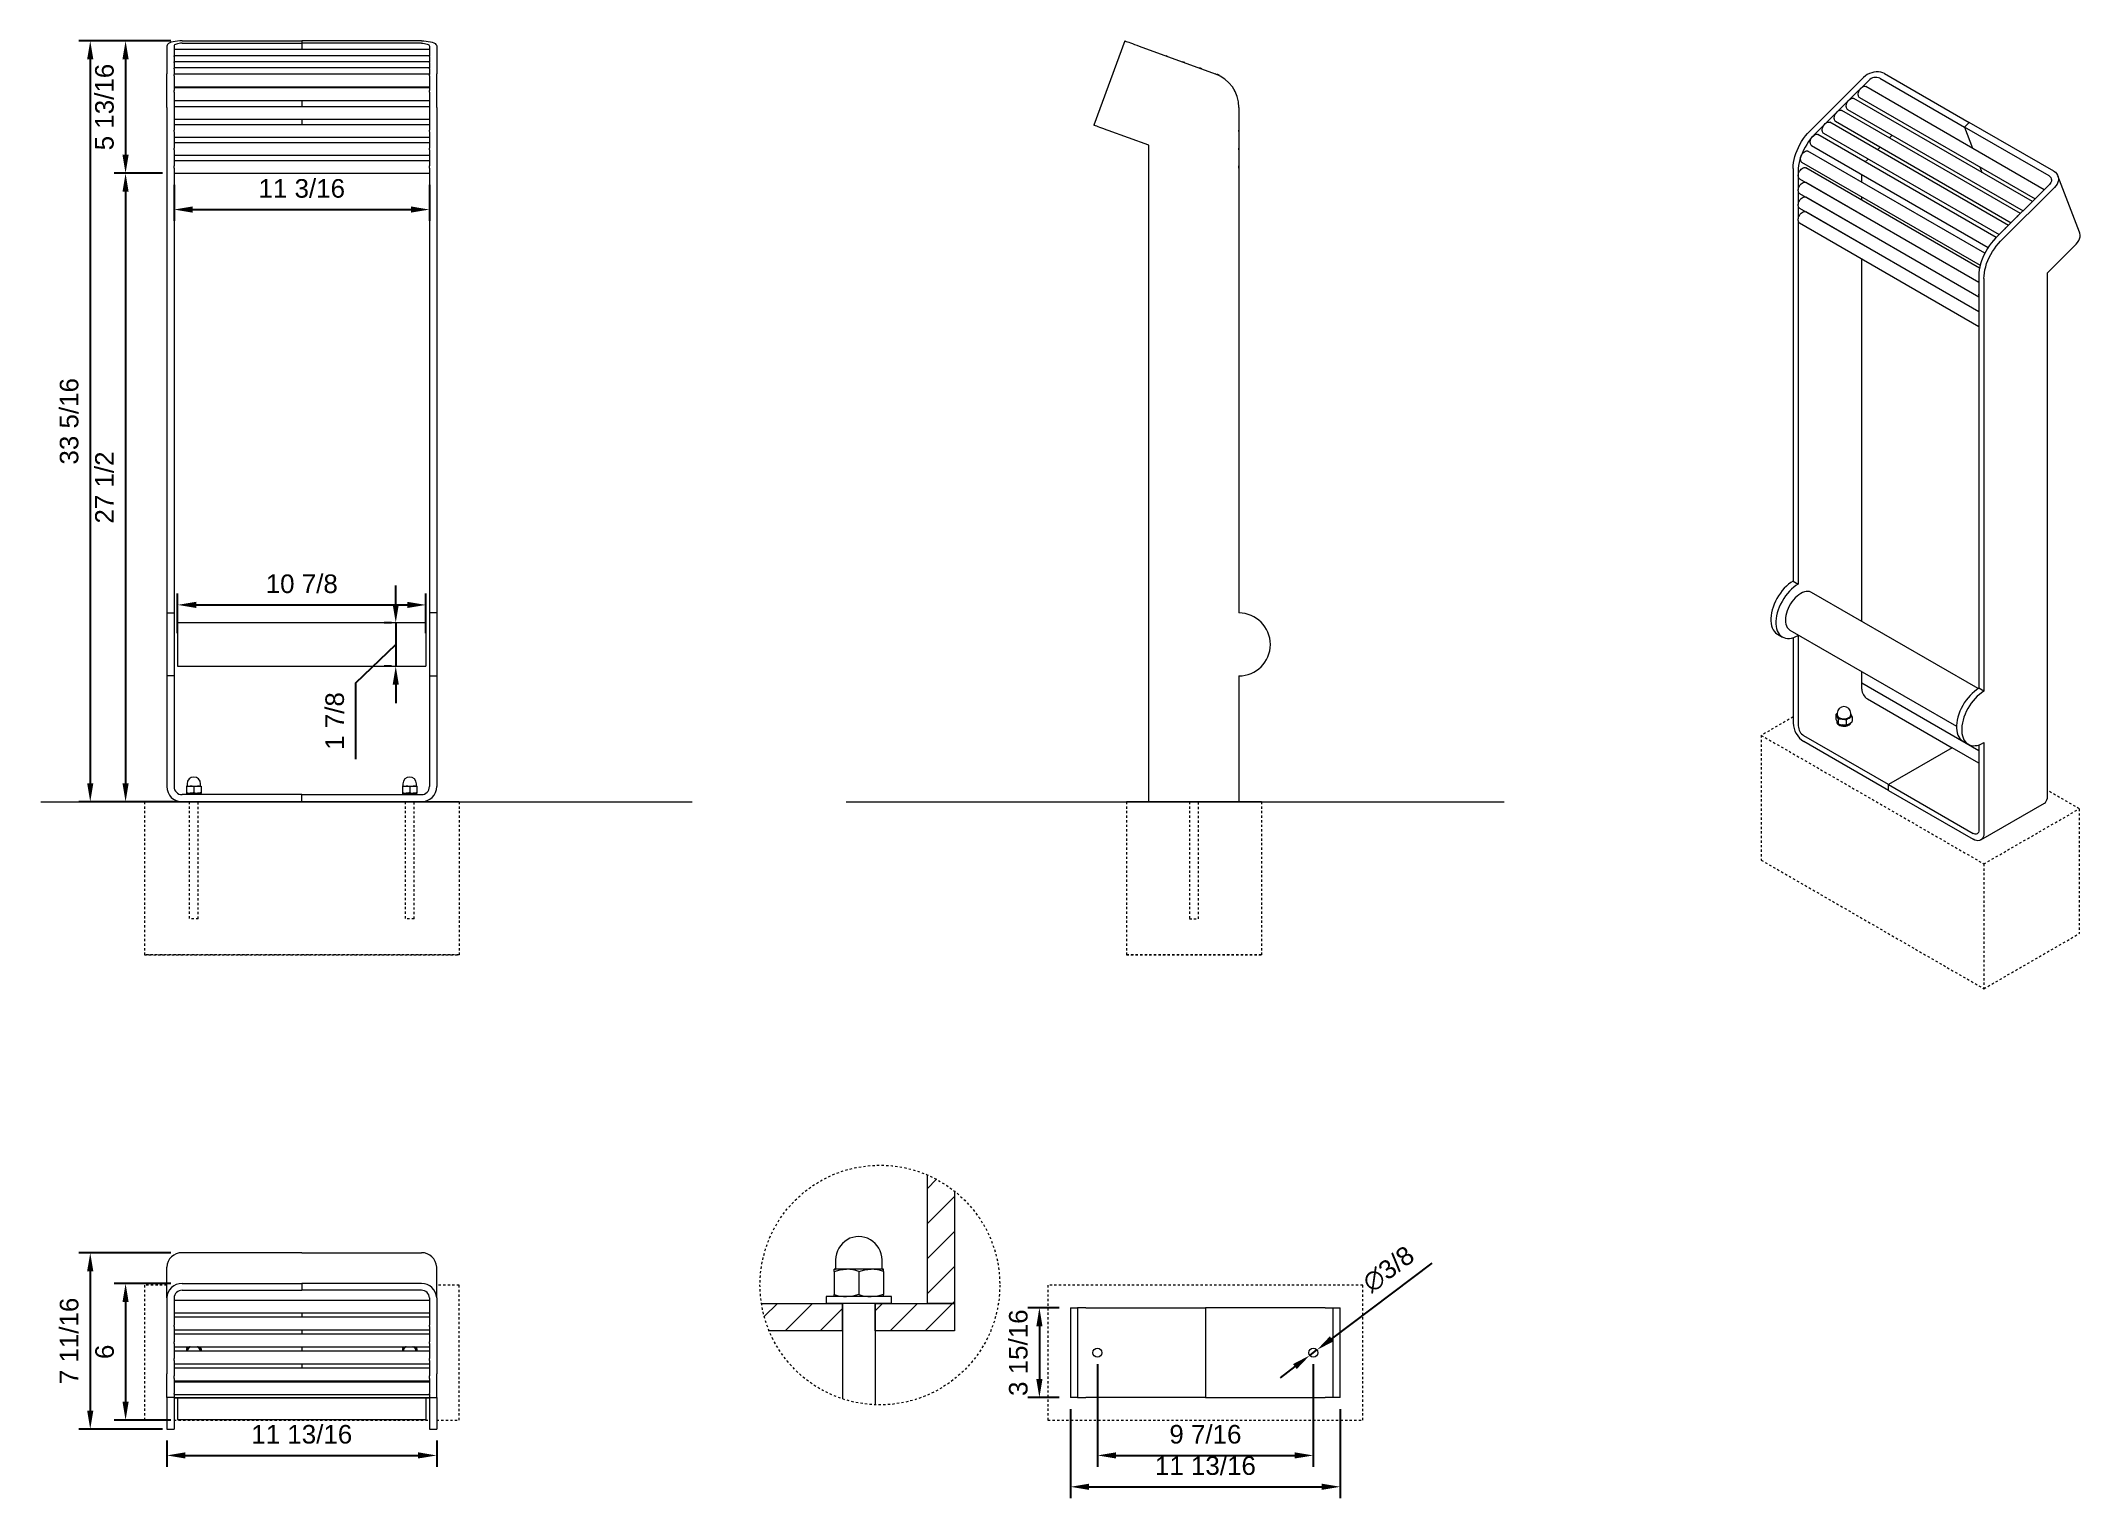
# Model space of a CAD drawing. Header units: inches. Extents: x -0.6 to 88.7, y -1.9 to 61.9.
import ezdxf

# ---------------------------------------------------------------- set-up
doc = ezdxf.new("R2010")
doc.units = ezdxf.units.IN
doc.linetypes.add('HIDDEN', pattern=[1.905, 1.27, -0.635])
for name, color, linetype, lineweight in [('ZANO_R', 7, 'Continuous', 0), ('ZANO_R_przerywana', 250, 'HIDDEN', 0), ('ZANO_W', 1, 'Continuous', 0)]:
    doc.layers.add(name, color=color, linetype=linetype, lineweight=lineweight)
doc.styles.get("Standard").update_dxf_attribs({"font": 'arial.ttf'})
doc.dimstyles.new('amerykanie', dxfattribs={"dimtxt": 50, "dimasz": 50, "dimexe": 0.5, "dimexo": 0.5, "dimgap": 1, "dimtad": 1, "dimdec": 0, "dimzin": 0, "dimlunit": 5, "dimtxsty": 'Standard', "dimcen": 0.09, "dimclrd": 1, "dimclre": 1, "dimclrt": 1, "dimazin": 0, "dimtfac": 1, "dimtdec": 0, "dimtmove": 0, "dimatfit": 3, "dimfxl": 1, "dimtzin": 0, "dimarcsym": 1})

msp = doc.modelspace()

# ---------------------------------------------------------------- blocks, each defined once
blk = doc.blocks.new('*D362')
at = {"layer": 'ZANO_W', "color": 1, "lineweight": -2}
for p, q in [((5.098, 61.906), (2.623, 61.906)), ((3.123, 61.094), (3.123, 56.921)), ((4.743, 56.108), (2.623, 56.108))]:
    blk.add_line(p, q, dxfattribs=at)
at = {"layer": 'ZANO_W', "color": 1}
for points in [[(3.258, 61.094), (2.987, 61.094), (3.123, 61.906)], [(2.987, 56.921), (3.258, 56.921), (3.123, 56.108)]]:
    blk.add_solid(points, dxfattribs=at)
at = {"layer": 'ZANO_W', "color": 1, "insert": (2.202, 59.007), "char_height": 0.8125, "attachment_point": 5, "rotation": 90}
blk.add_mtext('5 13/16', dxfattribs=at)
blk = doc.blocks.new('*D363')
at = {"layer": 'ZANO_W', "color": 1, "lineweight": -2}
for p, q in [((4.743, 56.108), (2.623, 56.108)), ((3.123, 55.296), (3.123, 29.412)), ((5.412, 28.599), (2.623, 28.599))]:
    blk.add_line(p, q, dxfattribs=at)
at = {"layer": 'ZANO_W', "color": 1}
for points in [[(3.258, 55.296), (2.987, 55.296), (3.123, 56.108)], [(2.987, 29.412), (3.258, 29.412), (3.123, 28.599)]]:
    blk.add_solid(points, dxfattribs=at)
at = {"layer": 'ZANO_W', "color": 1, "insert": (2.203, 42.354), "char_height": 0.8125, "attachment_point": 5, "rotation": 90}
blk.add_mtext('27 1/2', dxfattribs=at)
blk = doc.blocks.new('*D364')
at = {"layer": 'ZANO_W', "color": 1, "lineweight": -2}
for p, q in [((5.098, 61.906), (1.077, 61.906)), ((1.577, 61.094), (1.577, 29.412)), ((5.019, 28.599), (1.077, 28.599))]:
    blk.add_line(p, q, dxfattribs=at)
at = {"layer": 'ZANO_W', "color": 1}
for points in [[(1.712, 61.094), (1.441, 61.094), (1.577, 61.906)], [(1.441, 29.412), (1.712, 29.412), (1.577, 28.599)]]:
    blk.add_solid(points, dxfattribs=at)
at = {"layer": 'ZANO_W', "color": 1, "insert": (0.656, 45.253), "char_height": 0.8125, "attachment_point": 5, "rotation": 90}
blk.add_mtext('33 5/16', dxfattribs=at)
blk = doc.blocks.new('*D365')
at = {"layer": 'ZANO_W', "color": 1, "lineweight": -2}
for p, q in [((5.098, 7.518), (2.623, 7.518)), ((3.123, 6.706), (3.123, 2.353)), ((5.098, 1.54), (2.623, 1.54))]:
    blk.add_line(p, q, dxfattribs=at)
at = {"layer": 'ZANO_W', "color": 1}
for points in [[(3.258, 6.706), (2.987, 6.706), (3.123, 7.518)], [(2.987, 2.353), (3.258, 2.353), (3.123, 1.54)]]:
    blk.add_solid(points, dxfattribs=at)
at = {"layer": 'ZANO_W', "color": 1, "insert": (2.208, 4.529), "char_height": 0.812, "attachment_point": 5, "rotation": 90}
blk.add_mtext('6', dxfattribs=at)
blk = doc.blocks.new('*D366')
at = {"layer": 'ZANO_W', "color": 1, "lineweight": -2}
for p, q in [((5.098, 8.865), (1.077, 8.865)), ((1.577, 8.052), (1.577, 1.959)), ((4.743, 1.146), (1.077, 1.146))]:
    blk.add_line(p, q, dxfattribs=at)
at = {"layer": 'ZANO_W', "color": 1}
for points in [[(1.712, 8.052), (1.441, 8.052), (1.577, 8.865)], [(1.441, 1.959), (1.712, 1.959), (1.577, 1.146)]]:
    blk.add_solid(points, dxfattribs=at)
at = {"layer": 'ZANO_W', "color": 1, "insert": (0.657, 5.006), "char_height": 0.8125, "attachment_point": 5, "rotation": 90}
blk.add_mtext('7 11/16', dxfattribs=at)
blk = doc.blocks.new('*D367')
at = {"layer": 'ZANO_W', "color": 1, "lineweight": -2}
for p, q in [((4.928, 0.646), (4.928, -0.504)), ((16.737, 0.646), (16.737, -0.504)), ((5.741, -0.004), (15.924, -0.004))]:
    blk.add_line(p, q, dxfattribs=at)
at = {"layer": 'ZANO_W', "color": 1}
for points in [[(5.741, 0.132), (5.741, -0.139), (4.928, -0.004)], [(15.924, -0.139), (15.924, 0.132), (16.737, -0.004)]]:
    blk.add_solid(points, dxfattribs=at)
at = {"layer": 'ZANO_W', "color": 1, "insert": (10.833, 0.917), "char_height": 0.8125, "attachment_point": 5}
blk.add_mtext('11 13/16', dxfattribs=at)
blk = doc.blocks.new('*D368')
at = {"layer": 'ZANO_W', "color": 1, "lineweight": -2}
for p, q in [((45.653, 3.992), (45.653, -0.504)), ((55.1, 3.992), (55.1, -0.504)), ((46.466, -0.004), (54.287, -0.004))]:
    blk.add_line(p, q, dxfattribs=at)
at = {"layer": 'ZANO_W', "color": 1}
for points in [[(46.466, 0.132), (46.466, -0.139), (45.653, -0.004)], [(54.287, -0.139), (54.287, 0.132), (55.1, -0.004)]]:
    blk.add_solid(points, dxfattribs=at)
at = {"layer": 'ZANO_W', "color": 1, "insert": (50.377, 0.917), "char_height": 0.8125, "attachment_point": 5}
blk.add_mtext('9 7/16', dxfattribs=at)
blk = doc.blocks.new('*D369')
at = {"layer": 'ZANO_W', "color": 1, "lineweight": -2}
for p, q in [((44.472, 2.024), (44.472, -1.877)), ((56.281, 2.024), (56.281, -1.877)), ((45.285, -1.377), (55.468, -1.377))]:
    blk.add_line(p, q, dxfattribs=at)
at = {"layer": 'ZANO_W', "color": 1}
for points in [[(45.285, -1.241), (45.285, -1.512), (44.472, -1.377)], [(55.468, -1.512), (55.468, -1.241), (56.281, -1.377)]]:
    blk.add_solid(points, dxfattribs=at)
at = {"layer": 'ZANO_W', "color": 1, "insert": (50.377, -0.456), "char_height": 0.8125, "attachment_point": 5}
blk.add_mtext('11 13/16', dxfattribs=at)
blk = doc.blocks.new('*D370')
at = {"layer": 'ZANO_W', "color": 1, "lineweight": -2}
for p, q in [((43.972, 6.46), (42.613, 6.46)), ((43.113, 5.648), (43.113, 3.337)), ((43.972, 2.524), (42.613, 2.524))]:
    blk.add_line(p, q, dxfattribs=at)
at = {"layer": 'ZANO_W', "color": 1}
for points in [[(43.248, 5.648), (42.978, 5.648), (43.113, 6.46)], [(42.978, 3.337), (43.248, 3.337), (43.113, 2.524)]]:
    blk.add_solid(points, dxfattribs=at)
at = {"layer": 'ZANO_W', "color": 1, "insert": (42.193, 4.492), "char_height": 0.8125, "attachment_point": 5, "rotation": 90}
blk.add_mtext('3 15/16', dxfattribs=at)
blk = doc.blocks.new('*D371')
at = {"layer": 'ZANO_W', "color": 1, "lineweight": -2}
for p, q in [((55.906, 5.1), (60.298, 8.41)), ((54.943, 4.374), (55.257, 4.611)), ((54.294, 3.885), (53.645, 3.396))]:
    blk.add_line(p, q, dxfattribs=at)
at = {"layer": 'ZANO_W', "color": 1}
for points in [[(55.824, 5.208), (55.987, 4.992), (55.257, 4.611)], [(54.375, 3.777), (54.212, 3.993), (54.943, 4.374)]]:
    blk.add_solid(points, dxfattribs=at)
at = {"layer": 'ZANO_W', "color": 1, "insert": (58.39, 8.146), "char_height": 0.8125, "attachment_point": 5, "rotation": 37.00402}
blk.add_mtext('∅3/8', dxfattribs=at)
blk = doc.blocks.new('*D372')
at = {"layer": 'ZANO_W', "color": 1, "lineweight": -2}
for p, q in [((5.243, 55.608), (5.243, 54.02)), ((16.422, 55.608), (16.422, 54.02)), ((6.056, 54.52), (15.61, 54.52))]:
    blk.add_line(p, q, dxfattribs=at)
at = {"layer": 'ZANO_W', "color": 1}
for points in [[(6.056, 54.656), (6.056, 54.385), (5.243, 54.52)], [(15.61, 54.385), (15.61, 54.656), (16.422, 54.52)]]:
    blk.add_solid(points, dxfattribs=at)
at = {"layer": 'ZANO_W', "color": 1, "insert": (10.833, 55.441), "char_height": 0.8125, "attachment_point": 5}
blk.add_mtext('11 3/16', dxfattribs=at)
blk = doc.blocks.new('*D373')
at = {"layer": 'ZANO_W', "color": 1, "lineweight": -2}
for p, q in [((5.401, 35.988), (5.401, 37.718)), ((16.265, 35.988), (16.265, 37.718)), ((6.213, 37.218), (15.452, 37.218))]:
    blk.add_line(p, q, dxfattribs=at)
at = {"layer": 'ZANO_W', "color": 1}
for points in [[(6.213, 37.353), (6.213, 37.083), (5.401, 37.218)], [(15.452, 37.083), (15.452, 37.353), (16.265, 37.218)]]:
    blk.add_solid(points, dxfattribs=at)
at = {"layer": 'ZANO_W', "color": 1, "insert": (10.833, 38.138), "char_height": 0.8125, "attachment_point": 5}
blk.add_mtext('10 7/8', dxfattribs=at)
blk = doc.blocks.new('*D374')
at = {"layer": 'ZANO_W', "color": 1, "lineweight": -2}
for p, q in [((14.946, 37.251), (14.946, 38.063)), ((14.766, 36.438), (14.446, 36.438)), ((14.946, 36.438), (14.946, 34.537)), ((13.2, 33.811), (14.946, 35.488)), ((14.766, 34.537), (14.446, 34.537)), ((13.2, 30.46), (13.2, 33.811)), ((14.946, 33.724), (14.946, 32.912))]:
    blk.add_line(p, q, dxfattribs=at)
at = {"layer": 'ZANO_W', "color": 1}
for points in [[(14.811, 37.251), (15.082, 37.251), (14.946, 36.438)], [(15.082, 33.724), (14.811, 33.724), (14.946, 34.537)]]:
    blk.add_solid(points, dxfattribs=at)
at = {"layer": 'ZANO_W', "color": 1, "insert": (12.279, 32.136), "char_height": 0.8125, "attachment_point": 5, "rotation": 90}
blk.add_mtext('1 7/8', dxfattribs=at)

# ---------------------------------------------------------------- dimensions: what is measured, and where the dimension line sits
at = {"layer": 'ZANO_W'}
for base, p1, p2, picture, middle in [((1.57683, 28.59926), (5.5976, 61.90635), (5.51879, 28.59926), '*D364', (0.65645, 45.25281)), ((3.12273, 56.10835), (5.5976, 61.90635), (5.24334, 56.10835), '*D362', (2.20235, 59.00735)), ((3.12273, 28.59926), (5.24334, 56.10835), (5.91249, 28.59926), '*D363', (2.20262, 42.35381)), ((1.576833, 1.146484), (5.597599, 8.864531), (5.243343, 1.146484), '*D366', (0.656727, 5.005508)), ((3.12273, 1.5401), (5.5976, 7.51828), (5.5976, 1.5401), '*D365', (2.20789, 4.52919))]:
    dim = msp.add_linear_dim(base=base, p1=p1, p2=p2, angle=90, dimstyle='amerykanie', override={"dimtxt": 0.8125, "dimasz": 0.8125, "dimgap": 0.5, "dimdec": 4, "dimaunit": 1, "dimadec": 1, "dimtdec": 4, "dimtmove": 1, "dimfrac": 2}, dxfattribs=at)
    dim.commit()
    dim.dimension.update_dxf_attribs({"geometry": picture, "text_midpoint": middle})
for base, p1, p2, picture, middle in [((16.42207, 54.52019), (5.24334, 56.10835), (16.42207, 56.10835), '*D372', (10.83271, 55.44058)), ((16.26462, 37.21793), (5.40079, 35.48756), (16.26462, 35.48756), '*D373', (10.83271, 38.13804)), ((55.09991, -0.0036), (45.6531, 4.49223), (55.09991, 4.49223), '*D368', (50.3765, 0.9165)), ((16.73696, -0.0036), (4.92845, 1.14648), (16.73696, 1.14648), '*D367', (10.83271, 0.91678)), ((56.28076, -1.3766), (44.47225, 2.52415), (56.28076, 2.52415), '*D369', (50.3765, -0.45622))]:
    dim = msp.add_linear_dim(base=base, p1=p1, p2=p2, dimstyle='amerykanie', override={"dimtxt": 0.8125, "dimasz": 0.8125, "dimgap": 0.5, "dimdec": 4, "dimaunit": 1, "dimadec": 1, "dimtdec": 4, "dimtmove": 1, "dimfrac": 2}, dxfattribs=at)
    dim.commit()
    dim.dimension.update_dxf_attribs({"geometry": picture, "text_midpoint": middle})
for base, p1, p2, picture, middle in [((14.94631, 34.53698), (15.26617, 36.43815), (15.26617, 34.53698), '*D374', (13.19951, 33.31137)), ((43.11304, 2.52415), (44.47225, 6.46032), (44.47225, 2.52415), '*D370', (43.11304, 4.49223))]:
    dim = msp.add_linear_dim(base=base, p1=p1, p2=p2, angle=90, dimstyle='amerykanie', override={"dimtxt": 0.8125, "dimasz": 0.8125, "dimgap": 0.5, "dimdec": 4, "dimaunit": 1, "dimadec": 1, "dimtdec": 4, "dimtmove": 1, "dimfrac": 2}, dxfattribs=at)
    dim.commit()
    dim.dimension.update_dxf_attribs({"geometry": picture, "text_midpoint": middle, "dimtype": 160})
dim = msp.add_diameter_dim_2p(p1=(54.94274, 4.37378), p2=(55.25708, 4.61068), dimstyle='amerykanie', override={"dimtxt": 0.8125, "dimasz": 0.8125, "dimgap": 0.5, "dimdec": 4, "dimaunit": 1, "dimadec": 1, "dimtdec": 4, "dimtmove": 1, "dimfrac": 2}, dxfattribs=at)
dim.commit()
dim.dimension.update_dxf_attribs({"geometry": '*D371', "text_midpoint": (58.95437, 7.3972), "dimtype": 163})

# ---------------------------------------------------------------- linework, layer by layer
at = {"layer": 'ZANO_R'}
for p, q in [((4.92845, 61.67749), (4.92845, 60.4657)), ((5.24334, 61.67749), (5.24334, 61.24507)), ((5.5976, 61.90635), (10.83271, 61.90635)), ((5.5976, 61.79865), (10.83271, 61.79865)), ((10.83271, 61.90635), (10.83271, 61.79865)), ((16.06781, 61.90635), (10.83271, 61.90635)), ((10.83271, 61.79865), (10.83271, 61.52072)), ((16.06781, 61.79865), (10.83271, 61.79865)), ((16.42207, 61.67749), (16.42207, 61.24507)), ((16.73696, 61.67749), (16.73696, 60.4657)), ((46.84684, 61.90635), (45.50058, 58.20756)), ((47.47563, 61.67749), (50.805, 60.4657)), ((16.42207, 61.52072), (5.24334, 61.52072)), ((16.42207, 61.25299), (5.24334, 61.25299)), ((5.24334, 61.22464), (5.24334, 61.24507)), ((5.24334, 61.22464), (5.24334, 60.98003)), ((16.42207, 60.98527), (5.24334, 60.98527)), ((5.24334, 60.95282), (5.24334, 60.98003)), ((5.24334, 60.95118), (5.24334, 60.71399)), ((16.42207, 60.71755), (5.24334, 60.71755)), ((5.24334, 60.67872), (5.24334, 60.71399)), ((16.42207, 61.22464), (16.42207, 61.24507)), ((16.42207, 61.22464), (16.42207, 60.98003)), ((16.42207, 60.95282), (16.42207, 60.98003)), ((16.42207, 60.95118), (16.42207, 60.71399)), ((16.42207, 60.67872), (16.42207, 60.71399)), ((4.92845, 58.98618), (4.92845, 60.4657)), ((5.24334, 60.67872), (5.24334, 60.4657)), ((5.24334, 60.4657), (5.24334, 60.43337)), ((16.42207, 60.43974), (5.24334, 60.43974)), ((5.24334, 60.37957), (5.24334, 60.43421)), ((5.24334, 60.37957), (5.24334, 59.72445)), ((5.24334, 59.88868), (16.42207, 59.88868)), ((16.42207, 59.84162), (5.24334, 59.84162)), ((10.83271, 59.88868), (10.83271, 59.84162)), ((16.42207, 60.67872), (16.42207, 60.4657)), ((16.42207, 60.4657), (16.42207, 60.43337)), ((16.42207, 60.37957), (16.42207, 60.43421)), ((16.42207, 60.37957), (16.42207, 59.72445)), ((16.73696, 58.98618), (16.73696, 60.4657)), ((79.18178, 60.30155), (76.82756, 57.95301)), ((79.40445, 60.17301), (78.56436, 59.33494)), ((87.08878, 55.39011), (79.27199, 59.90265)), ((79.89033, 60.26322), (83.59211, 58.12623)), ((80.09957, 60.47195), (83.80135, 58.33496)), ((4.92845, 58.98618), (4.92845, 36.86522)), ((5.24334, 59.65048), (5.24334, 59.72445)), ((5.24334, 59.65048), (5.24334, 58.98618)), ((5.24334, 59.29056), (16.42207, 59.29056)), ((16.42207, 59.02111), (5.24334, 59.02111)), ((5.24334, 58.98618), (5.24334, 57.98821)), ((10.83271, 59.29056), (10.83271, 59.02111)), ((16.42207, 59.65048), (16.42207, 59.72445)), ((16.42207, 59.65048), (16.42207, 58.98618)), ((16.42207, 58.98618), (16.42207, 57.98821)), ((16.73696, 58.98618), (16.73696, 36.86522)), ((51.84097, 58.98618), (51.84097, 36.86522)), ((78.52467, 59.29535), (78.04945, 58.82128)), ((78.473, 58.9046), (86.16216, 54.46574)), ((86.56619, 54.86879), (78.74851, 59.38185)), ((78.99648, 59.4254), (86.68475, 54.98706)), ((5.24334, 58.47005), (16.42207, 58.47005)), ((16.42207, 58.23388), (5.24334, 58.23388)), ((10.83271, 58.47005), (10.83271, 58.23388)), ((77.46407, 58.23731), (77.05022, 57.82446)), ((77.99341, 58.76537), (77.53261, 58.30568)), ((85.52103, 53.82615), (77.70155, 58.34023)), ((77.94952, 58.38379), (85.63958, 53.94441)), ((86.04361, 54.34747), (78.22503, 58.86104)), ((83.80135, 58.33496), (83.59211, 58.12623)), ((87.29389, 55.98924), (83.59211, 58.12623)), ((83.59211, 58.12623), (83.94766, 57.20345)), ((87.50313, 56.19796), (83.80135, 58.33496)), ((5.24334, 57.9337), (5.24334, 57.98821)), ((5.24334, 57.92848), (5.24334, 57.21328)), ((5.24334, 57.68282), (16.42207, 57.68282)), ((16.42207, 57.44665), (5.24334, 57.44665)), ((5.24334, 57.12895), (5.24334, 57.21328)), ((5.24334, 57.12895), (5.24334, 56.43545)), ((16.42207, 57.9337), (16.42207, 57.98821)), ((16.42207, 57.92848), (16.42207, 57.21328)), ((16.42207, 57.12895), (16.42207, 57.21328)), ((16.42207, 57.12895), (16.42207, 56.43545)), ((47.9048, 57.3325), (46.12938, 57.9787)), ((47.9048, 29.26841), (47.9048, 57.3325)), ((51.84149, 57.9337), (51.84097, 57.98821)), ((76.89641, 57.3304), (84.63272, 52.86431)), ((84.9887, 53.29511), (77.17192, 57.80764)), ((77.42604, 57.86298), (85.117, 53.42309)), ((79.78827, 57.13559), (79.90683, 57.25386)), ((80.31086, 57.65692), (80.35639, 57.70234)), ((5.24334, 56.89558), (16.42207, 56.89558)), ((16.42207, 56.65941), (5.24334, 56.65941)), ((5.24334, 56.33231), (5.24334, 56.43545)), ((5.24334, 56.33231), (5.24334, 36.86522)), ((16.42207, 56.33231), (16.42207, 56.43545)), ((16.42207, 56.33231), (16.42207, 36.86522)), ((76.09502, 56.32203), (76.09502, 38.25937)), ((76.46934, 56.59546), (84.2831, 52.08468)), ((84.25486, 51.95809), (76.65027, 56.34813)), ((84.48219, 52.60604), (76.74485, 57.07271)), ((79.25595, 56.60456), (79.38424, 56.73254)), ((84.26295, 56.38513), (84.35547, 56.14502)), ((5.24334, 56.10835), (16.42207, 56.10835)), ((76.31768, 56.19349), (76.31768, 55.37861)), ((76.37476, 55.87088), (84.22224, 51.34063)), ((84.22224, 51.33279), (76.64912, 55.70466)), ((79.10098, 55.71255), (79.10098, 56.05772)), ((87.309, 55.60981), (84.95478, 53.26126)), ((87.53166, 55.48126), (85.17744, 53.13272)), ((88.63485, 53.52433), (87.68291, 55.995)), ((76.31768, 55.32984), (76.31768, 54.74585)), ((76.31768, 54.67699), (76.31768, 54.11072)), ((76.37246, 54.58394), (84.22224, 50.05236)), ((76.37361, 55.22741), (84.22224, 50.6965)), ((84.22224, 50.68866), (76.64797, 55.06119)), ((79.10098, 54.93337), (79.10098, 55.07625)), ((76.31768, 54.0265), (76.31768, 38.13083)), ((76.37132, 53.94047), (84.22224, 49.40823)), ((84.22224, 50.04453), (76.64683, 54.41772)), ((79.10098, 54.28923), (79.10098, 54.29707)), ((79.10098, 53.6451), (79.10098, 53.65294)), ((79.10098, 53.00097), (79.10098, 53.00881)), ((87.22819, 51.75821), (88.48361, 53.01059)), ((79.10098, 36.49676), (79.10098, 52.36467)), ((84.22224, 51.63029), (84.22224, 33.56763)), ((84.4449, 51.50175), (84.4449, 33.43909)), ((87.22819, 28.84274), (87.22819, 51.75821)), ((84.22187, 50.77069), (84.22224, 50.81541)), ((76.09502, 38.25937), (76.31768, 38.13083)), ((84.19887, 33.55381), (76.90427, 37.7649)), ((4.92845, 36.86522), (4.92845, 34.1099)), ((4.92845, 36.86522), (5.24334, 36.86522)), ((5.24334, 36.86522), (5.24334, 34.1099)), ((16.42207, 36.86522), (16.42207, 34.1099)), ((16.73696, 36.86522), (16.42207, 36.86522)), ((16.73696, 36.86522), (16.73696, 34.1099)), ((16.26462, 36.43815), (5.40079, 36.43815)), ((5.40079, 36.43815), (5.40079, 34.53698)), ((16.26462, 36.43815), (16.26462, 34.53698)), ((75.40625, 35.94133), (75.62891, 35.81279)), ((75.95376, 36.11839), (83.24836, 31.90731)), ((76.09502, 35.78224), (76.09502, 32.05626)), ((76.31768, 35.881), (76.31768, 31.92772)), ((5.24334, 34.1099), (4.92845, 34.1099)), ((4.92845, 34.1099), (4.92845, 29.26841)), ((5.24334, 34.1099), (5.24334, 29.26841)), ((5.40079, 34.53698), (16.26462, 34.53698)), ((16.42207, 34.1099), (16.73696, 34.1099)), ((16.42207, 34.1099), (16.42207, 29.26841)), ((16.73696, 34.1099), (16.73696, 29.26841)), ((51.84097, 34.1099), (51.84097, 29.26841)), ((79.10098, 33.53448), (79.10098, 34.30154)), ((84.22224, 30.83503), (79.10098, 33.79148)), ((79.35147, 33.10061), (83.05325, 30.96362)), ((84.4449, 33.43909), (84.22224, 33.56763)), ((77.97044, 32.42826), (77.97044, 32.21707)), ((78.02644, 32.47725), (78.02644, 32.40493)), ((78.06454, 32.22551), (78.06454, 32.01431)), ((78.41576, 32.17118), (78.41576, 31.95999)), ((78.61687, 32.40493), (78.61687, 32.47725)), ((78.62582, 32.44395), (78.61687, 32.46016)), ((78.67287, 32.31961), (78.67287, 32.10841)), ((80.26996, 29.35686), (76.56818, 31.49385)), ((80.26996, 29.09973), (76.56818, 31.23672)), ((78.00676, 32.11827), (78.00676, 32.08835)), ((83.53346, 31.24959), (83.75613, 31.12105)), ((83.05325, 30.96362), (80.26996, 29.35686)), ((84.22224, 30.28878), (83.05325, 30.96362)), ((84.22224, 31.09049), (84.22224, 27.36452)), ((84.4449, 31.18925), (84.4449, 27.23598)), ((-0.58709, 28.59926), (27.9159, 28.59926)), ((3.9444, 28.59926), (17.72101, 28.59926)), ((17.72101, 28.59926), (3.9444, 28.59926)), ((10.83271, 28.91415), (5.5976, 28.91415)), ((5.79441, 29.29203), (5.79441, 29.2639)), ((5.79441, 29.29203), (5.95185, 29.29203)), ((5.79441, 29.2639), (5.79441, 29.00526)), ((5.79441, 29.00526), (5.79441, 28.97713)), ((5.79441, 28.97713), (5.79441, 28.91415)), ((5.79441, 28.97713), (6.22954, 28.97713)), ((5.79441, 28.97713), (5.95185, 28.97713)), ((5.81409, 29.39043), (5.81409, 29.30187)), ((5.91249, 28.59926), (6.30428, 28.59926)), ((5.95185, 29.29203), (6.26675, 29.29203)), ((5.95185, 28.97713), (6.26675, 28.97713)), ((6.1093, 29.2639), (6.1093, 29.00526)), ((6.22954, 28.97713), (6.42419, 28.97713)), ((6.26675, 29.29203), (6.42419, 29.29203)), ((6.26675, 28.97713), (6.42419, 28.97713)), ((6.40451, 29.30187), (6.40451, 29.39043)), ((6.42419, 29.29203), (6.42419, 29.2639)), ((6.42419, 29.2639), (6.42419, 29.00526)), ((6.42419, 29.00526), (6.42419, 28.97713)), ((6.42419, 28.91415), (6.42419, 28.97713)), ((10.83271, 28.59926), (10.83271, 28.91415)), ((10.83271, 28.91415), (16.06781, 28.91415)), ((15.24122, 29.29203), (15.24122, 29.2639)), ((15.24122, 29.29203), (15.39867, 29.29203)), ((15.24122, 29.2639), (15.24122, 29.00526)), ((15.24122, 29.00526), (15.24122, 28.97713)), ((15.24122, 28.97713), (15.24122, 28.91415)), ((15.24122, 28.97713), (15.67635, 28.97713)), ((15.24122, 28.97713), (15.39867, 28.97713)), ((15.2609, 29.39043), (15.2609, 29.30187)), ((15.3593, 28.59926), (15.75109, 28.59926)), ((15.39867, 29.29203), (15.71356, 29.29203)), ((15.39867, 28.97713), (15.71356, 28.97713)), ((15.55611, 29.2639), (15.55611, 29.00526)), ((15.67635, 28.97713), (15.87101, 28.97713)), ((15.71356, 29.29203), (15.87101, 29.29203)), ((15.71356, 28.97713), (15.87101, 28.97713)), ((15.85133, 29.30187), (15.85133, 29.39043)), ((15.87101, 29.29203), (15.87101, 29.2639)), ((15.87101, 29.2639), (15.87101, 29.00526)), ((15.87101, 29.00526), (15.87101, 28.97713)), ((15.87101, 28.91415), (15.87101, 28.97713)), ((34.65608, 28.59926), (63.45499, 28.59926)), ((46.92076, 28.59926), (52.82501, 28.59926)), ((52.82501, 28.59926), (46.92076, 28.59926)), ((47.9048, 28.59926), (47.9048, 29.26841)), ((49.67654, 28.59926), (50.06923, 28.59926)), ((49.67654, 28.59926), (50.06923, 28.59926)), ((51.84097, 29.26841), (51.84097, 28.59926)), ((80.26996, 29.09973), (80.26996, 29.35686)), ((80.26996, 29.35686), (83.97174, 27.21986)), ((80.26996, 29.09973), (83.97174, 26.96274)), ((84.30629, 26.92961), (87.08958, 28.53637)), ((38.19661, 12.2793), (38.19661, 6.64767)), ((38.19661, 11.66472), (38.61176, 12.07987)), ((38.19661, 10.13256), (39.39091, 11.32686)), ((39.39091, 11.56874), (39.39091, 6.64767)), ((38.19661, 8.60041), (39.39091, 9.7947)), ((4.92845, 6.88949), (4.92845, 8.23574)), ((10.83271, 8.86453), (5.5976, 8.86453)), ((10.83271, 8.86453), (16.06781, 8.86453)), ((16.73696, 6.88949), (16.73696, 8.23574)), ((34.136, 8.04454), (34.136, 8.14054)), ((34.67343, 8.14054), (34.136, 8.14054)), ((34.136, 8.04454), (34.3993, 8.11419)), ((34.136, 8.04454), (34.136, 7.04225)), ((34.19572, 8.55854), (34.19572, 8.1704)), ((34.3993, 8.11419), (34.67343, 8.14054)), ((35.7483, 8.14054), (34.67343, 8.14054)), ((35.21087, 8.04454), (35.47417, 8.11419)), ((35.21087, 8.04454), (35.21087, 7.04225)), ((35.47417, 8.11419), (35.7483, 8.14054)), ((36.28573, 8.14054), (35.7483, 8.14054)), ((36.22602, 8.1704), (36.22602, 8.55854)), ((36.28573, 8.04454), (36.28573, 8.14054)), ((36.28573, 8.04454), (36.28573, 7.04225)), ((38.19661, 7.06825), (39.39091, 8.26255)), ((5.5976, 7.51828), (10.83271, 7.51828)), ((5.5976, 7.22238), (10.83271, 7.22238)), ((16.06781, 7.51828), (10.83271, 7.51828)), ((10.83271, 7.51828), (10.83271, 7.22238)), ((16.06781, 7.22238), (10.83271, 7.22238)), ((4.92845, 6.88949), (4.92845, 3.56011)), ((5.24334, 6.88949), (5.24334, 5.70142)), ((16.42207, 6.78288), (5.24334, 6.78288)), ((16.42207, 6.88949), (16.42207, 5.70142)), ((16.73696, 6.88949), (16.73696, 3.56011)), ((30.94646, 6.65035), (34.49429, 6.64767)), ((31.07009, 6.07036), (31.64995, 6.65022)), ((31.98526, 5.45337), (33.18073, 6.64885)), ((33.51742, 5.45337), (34.49429, 6.43024)), ((33.77771, 6.94625), (33.77771, 6.64767)), ((36.64402, 6.94625), (33.77771, 6.94625)), ((36.64402, 6.64767), (33.77771, 6.64767)), ((34.136, 6.94625), (34.136, 7.04225)), ((34.49429, 5.45337), (34.49429, 6.64767)), ((34.49429, 6.64767), (34.49429, 2.4666)), ((34.94756, 6.97259), (34.67343, 6.94625)), ((35.21087, 7.04225), (34.94756, 6.97259)), ((36.02243, 6.97259), (35.7483, 6.94625)), ((35.92744, 5.45337), (35.92744, 6.64767)), ((35.92744, 6.64767), (39.39091, 6.64767)), ((35.92744, 6.64767), (35.92744, 2.20809)), ((35.92744, 6.33124), (36.24387, 6.64767)), ((36.28573, 7.04225), (36.02243, 6.97259)), ((36.28573, 6.94625), (36.28573, 7.04225)), ((36.58173, 5.45337), (37.77603, 6.64767)), ((36.64402, 6.64767), (36.64402, 6.94625)), ((38.11389, 5.45337), (39.30819, 6.64767)), ((39.39091, 6.64767), (38.19661, 6.64767)), ((39.30819, 6.64767), (39.39091, 6.73039)), ((44.47225, 6.46032), (44.78714, 6.46032)), ((44.47225, 6.46032), (44.47225, 2.52415)), ((44.78714, 6.46032), (44.78714, 2.52415)), ((45.1414, 6.46032), (44.78714, 6.46032)), ((45.1414, 6.46032), (50.3765, 6.46032)), ((50.3765, 6.46032), (50.3765, 2.52415)), ((55.61161, 6.46032), (50.3765, 6.46032)), ((55.61161, 6.46032), (55.96587, 6.46032)), ((55.96587, 6.46032), (56.28076, 6.46032)), ((55.96587, 2.52415), (55.96587, 6.46032)), ((56.28076, 2.52415), (56.28076, 6.46032)), ((5.24334, 6.23182), (16.42207, 6.23182)), ((16.42207, 6.04257), (5.24334, 6.04257)), ((5.24334, 5.64529), (5.24334, 5.70142)), ((5.24334, 5.64529), (5.24334, 4.97323)), ((5.24334, 5.49151), (16.42207, 5.49151)), ((10.83271, 6.23182), (10.83271, 6.04257)), ((10.83271, 5.49151), (10.83271, 5.30226)), ((16.42207, 5.64529), (16.42207, 5.70142)), ((16.42207, 5.64529), (16.42207, 4.97323)), ((34.49429, 5.45337), (31.25716, 5.45337)), ((39.39091, 5.45337), (35.92744, 5.45337)), ((16.42207, 5.30226), (5.24334, 5.30226)), ((5.24334, 4.89397), (5.24334, 4.97323)), ((5.24334, 4.89397), (5.24334, 4.2423)), ((5.24334, 4.7512), (16.42207, 4.7512)), ((16.42207, 4.56195), (5.24334, 4.56195)), ((5.79441, 4.67403), (5.79441, 4.56195)), ((6.42419, 4.67403), (6.42419, 4.56195)), ((10.83271, 4.7512), (10.83271, 4.56195)), ((15.24122, 4.67403), (15.24122, 4.56195)), ((15.87101, 4.67403), (15.87101, 4.56195)), ((16.42207, 4.89397), (16.42207, 4.97323)), ((16.42207, 4.89397), (16.42207, 4.2423)), ((5.24334, 4.14538), (5.24334, 4.2423)), ((5.24334, 4.14538), (5.24334, 3.56011)), ((5.24334, 4.01088), (16.42207, 4.01088)), ((16.42207, 3.81293), (5.24334, 3.81293)), ((10.83271, 4.01088), (10.83271, 3.81293)), ((16.42207, 4.14538), (16.42207, 4.2423)), ((16.42207, 4.14538), (16.42207, 3.56011)), ((4.92845, 2.52415), (4.92845, 3.56011)), ((5.24334, 3.56011), (5.24334, 3.47845)), ((5.24334, 3.36553), (5.24334, 3.47845)), ((5.24334, 3.36553), (5.24334, 2.70796)), ((5.24334, 3.26186), (16.42207, 3.26186)), ((16.42207, 3.20897), (5.24334, 3.20897)), ((5.24334, 2.67115), (5.24334, 2.70796)), ((5.40079, 3.26186), (5.40079, 3.20897)), ((16.26462, 3.26186), (16.26462, 3.20897)), ((16.42207, 3.56011), (16.42207, 3.47845)), ((16.42207, 3.36553), (16.42207, 3.47845)), ((16.42207, 3.36553), (16.42207, 2.70796)), ((16.42207, 2.67115), (16.42207, 2.70796)), ((16.73696, 2.52415), (16.73696, 3.56011)), ((5.24334, 2.52415), (4.92845, 2.52415)), ((4.92845, 2.52415), (4.92845, 1.14648)), ((5.24334, 2.67115), (5.24334, 2.52415)), ((5.24334, 2.65791), (16.42207, 2.65791)), ((5.24334, 2.52415), (16.42207, 2.52415)), ((5.24334, 2.52252), (5.24334, 2.52415)), ((5.24334, 2.52415), (5.24334, 1.14648)), ((5.24334, 2.52252), (16.42207, 2.52252)), ((5.24334, 2.5209), (5.24334, 2.52252)), ((5.24334, 2.5209), (16.42207, 2.5209)), ((5.24334, 2.51927), (5.24334, 2.5209)), ((5.24334, 2.51927), (16.42207, 2.51927)), ((5.40079, 2.52252), (5.40079, 1.57356)), ((16.26462, 2.52252), (16.26462, 1.57356)), ((16.42207, 2.67115), (16.42207, 2.52415)), ((16.42207, 2.52252), (16.42207, 2.52415)), ((16.42207, 2.52415), (16.73696, 2.52415)), ((16.42207, 2.52415), (16.42207, 1.14648)), ((16.42207, 2.5209), (16.42207, 2.52252)), ((16.42207, 2.51927), (16.42207, 2.5209)), ((16.73696, 2.52415), (16.73696, 1.14648)), ((44.78714, 2.52415), (44.47225, 2.52415)), ((44.78714, 2.52415), (45.1414, 2.52415)), ((50.3765, 2.52415), (45.1414, 2.52415)), ((50.3765, 2.52415), (55.61161, 2.52415)), ((55.96587, 2.52415), (55.61161, 2.52415)), ((56.28076, 2.52415), (55.96587, 2.52415)), ((3.9444, 1.5401), (4.92845, 1.5401)), ((4.92845, 1.14648), (5.24334, 1.14648)), ((5.40079, 1.57356), (16.26462, 1.57356)), ((16.42207, 1.14648), (16.73696, 1.14648))]:
    msp.add_line(p, q, dxfattribs=at)
at = {"layer": 'ZANO_R', "flags": 128}
for points in [[(5.5976, 61.90635), (5.49292, 61.90353), (5.39082, 61.89515), (5.29381, 61.88141), (5.20428, 61.86264), (5.12444, 61.83932), (5.05625, 61.81201), (5.00138, 61.78139), (4.9612, 61.74821), (4.93669, 61.71329), (4.92845, 61.67749)], [(5.5976, 61.79865), (5.52849, 61.79632), (5.46203, 61.78943), (5.40078, 61.77823), (5.3471, 61.76316), (5.30305, 61.7448), (5.27031, 61.72386), (5.25015, 61.70113), (5.24334, 61.67749)], [(16.06781, 61.90635), (16.17249, 61.90353), (16.27459, 61.89515), (16.3716, 61.88141), (16.46113, 61.86264), (16.54097, 61.83932), (16.60917, 61.81201), (16.66403, 61.78139), (16.70421, 61.74821), (16.72872, 61.71329), (16.73696, 61.67749)], [(16.06781, 61.79865), (16.13693, 61.79632), (16.20338, 61.78943), (16.26463, 61.77823), (16.31831, 61.76316), (16.36237, 61.7448), (16.3951, 61.72386), (16.41526, 61.70113), (16.42207, 61.67749)], [(46.84684, 61.90635), (46.85458, 61.90353), (46.87761, 61.89515), (46.91537, 61.88141), (46.96692, 61.86264), (47.031, 61.83932), (47.10603, 61.81201), (47.19016, 61.78139), (47.28132, 61.74821), (47.37726, 61.71329), (47.47563, 61.67749)], [(48.71982, 61.22464), (48.68317, 61.23953), (48.6637, 61.24507)], [(49.47114, 60.95118), (49.42348, 60.9718), (49.39189, 60.98003)], [(50.21973, 60.67872), (50.16379, 60.70408), (50.12281, 60.71399)], [(78.94019, 59.53188), (78.94117, 59.58282), (78.95184, 59.63783), (78.97166, 59.69415), (78.99962, 59.74896), (79.03434, 59.79952), (79.07407, 59.84328), (79.11681, 59.87805), (79.16043, 59.90209), (79.20273, 59.91419), (79.2416, 59.91375), (79.27199, 59.90265)], [(80.09957, 60.47195), (80.02007, 60.50922), (79.93159, 60.53465), (79.8363, 60.54761), (79.73654, 60.54779), (79.63477, 60.53518), (79.53349, 60.51009), (79.43521, 60.47315), (79.34234, 60.42524), (79.25716, 60.36757), (79.18178, 60.30155)], [(78.41671, 59.01107), (78.41769, 59.06201), (78.42836, 59.11702), (78.44818, 59.17334), (78.47614, 59.22816), (78.51086, 59.27871), (78.55059, 59.32247), (78.59333, 59.35724), (78.63695, 59.38128), (78.67925, 59.39338), (78.71812, 59.39294), (78.74851, 59.38185)], [(46.12938, 57.9787), (46.03101, 58.0145), (45.93507, 58.04942), (45.84391, 58.0826), (45.75978, 58.11322), (45.68475, 58.14053), (45.62067, 58.16385), (45.56912, 58.18261), (45.53136, 58.19636), (45.50833, 58.20474), (45.50058, 58.20756)], [(77.36975, 57.96946), (77.37074, 58.0204), (77.3814, 58.07541), (77.40122, 58.13173), (77.42918, 58.18654), (77.4639, 58.2371), (77.50363, 58.28086), (77.54637, 58.31563), (77.58999, 58.33967), (77.63229, 58.35177), (77.67116, 58.35133), (77.70155, 58.34023)], [(77.89323, 58.49027), (77.89421, 58.5412), (77.90488, 58.59621), (77.9247, 58.65254), (77.95266, 58.70735), (77.98738, 58.7579), (78.02711, 58.80166), (78.06985, 58.83643), (78.11347, 58.86047), (78.15577, 58.87258), (78.19464, 58.87213), (78.22503, 58.86104)], [(76.09502, 56.32203), (76.09993, 56.44551), (76.11463, 56.57358), (76.13897, 56.70509), (76.17276, 56.8389), (76.21569, 56.97381), (76.26737, 57.10865), (76.32736, 57.24222), (76.39513, 57.37333), (76.47007, 57.50084), (76.55153, 57.62362), (76.63879, 57.74059), (76.73107, 57.85071), (76.82756, 57.95301)], [(77.05022, 57.82446), (76.95373, 57.72217), (76.86145, 57.61205), (76.77419, 57.49508), (76.69273, 57.3723), (76.61779, 57.24479), (76.55003, 57.11368), (76.49004, 56.98011), (76.43835, 56.84527), (76.39543, 56.71036), (76.36164, 56.57655), (76.33729, 56.44504), (76.3226, 56.31697), (76.31768, 56.19349)], [(76.84011, 57.43687), (76.8411, 57.48781), (76.85177, 57.54282), (76.87158, 57.59914), (76.89955, 57.65395), (76.93426, 57.70451), (76.97399, 57.74827), (77.01673, 57.78304), (77.06035, 57.80708), (77.10265, 57.81918), (77.14152, 57.81874), (77.17192, 57.80764)], [(80.35639, 57.70234), (80.40712, 57.74537), (80.44177, 57.76805)], [(76.31846, 55.97736), (76.31945, 56.0283), (76.33012, 56.08331), (76.34993, 56.13963), (76.3779, 56.19444), (76.41262, 56.245), (76.45234, 56.28876), (76.49509, 56.32353), (76.5387, 56.34757), (76.58101, 56.35967), (76.61988, 56.35923), (76.65027, 56.34813)], [(76.41305, 56.70194), (76.41404, 56.75288), (76.4247, 56.80789), (76.44452, 56.86421), (76.47248, 56.91902), (76.5072, 56.96958), (76.54693, 57.01334), (76.58967, 57.04811), (76.63329, 57.07215), (76.67559, 57.08425), (76.71446, 57.08381), (76.74485, 57.07271)], [(76.31732, 55.33389), (76.3183, 55.38483), (76.32897, 55.43984), (76.34879, 55.49616), (76.37675, 55.55097), (76.41147, 55.60153), (76.4512, 55.64529), (76.49394, 55.68006), (76.53756, 55.7041), (76.57986, 55.7162), (76.61873, 55.71576), (76.64912, 55.70466)], [(87.29389, 55.98924), (87.33824, 55.95651), (87.37184, 55.91602), (87.39339, 55.86932), (87.40208, 55.8182), (87.39756, 55.76464), (87.38001, 55.71068), (87.35011, 55.6584), (87.309, 55.60981)], [(87.50313, 56.19796), (87.57167, 56.14977), (87.62758, 56.09185), (87.66948, 56.02561), (87.69633, 55.9527), (87.70748, 55.87491), (87.70264, 55.79414), (87.68195, 55.7124), (87.6459, 55.6317), (87.59539, 55.55401), (87.53166, 55.48126)], [(76.31617, 54.69042), (76.31716, 54.74136), (76.32782, 54.79636), (76.34764, 54.85269), (76.37561, 54.9075), (76.41032, 54.95806), (76.45005, 55.00182), (76.49279, 55.03659), (76.53641, 55.06063), (76.57871, 55.07273), (76.61758, 55.07229), (76.64797, 55.06119)], [(86.42922, 54.73215), (86.45514, 54.75927), (86.46891, 54.77174)], [(76.31502, 54.04695), (76.31601, 54.09789), (76.32668, 54.1529), (76.34649, 54.20922), (76.37446, 54.26403), (76.40918, 54.31459), (76.4489, 54.35835), (76.49164, 54.39312), (76.53526, 54.41716), (76.57756, 54.42926), (76.61643, 54.42882), (76.64683, 54.41772)], [(85.36863, 53.67411), (85.40818, 53.71766), (85.43716, 53.74248)], [(85.89796, 54.20217), (85.93166, 54.23846), (85.954, 54.25807)], [(84.95478, 53.26126), (84.85828, 53.15896), (84.766, 53.04885), (84.67875, 52.93188), (84.59729, 52.8091), (84.52235, 52.68159), (84.45458, 52.55047), (84.39459, 52.41691), (84.3429, 52.28207), (84.29998, 52.14715), (84.26619, 52.01335), (84.24185, 51.88183), (84.22715, 51.75377), (84.22224, 51.63029)], [(84.4449, 51.50175), (84.44981, 51.62523), (84.46451, 51.75329), (84.48886, 51.88481), (84.52264, 52.01861), (84.56557, 52.15353), (84.61725, 52.28837), (84.67724, 52.42193), (84.74501, 52.55305), (84.81995, 52.68056), (84.90141, 52.80334), (84.98867, 52.92031), (85.08095, 53.03042), (85.17744, 53.13272)], [(88.48361, 53.01059), (88.54733, 53.08334), (88.59784, 53.16103), (88.63389, 53.24173), (88.65458, 53.32347), (88.65942, 53.40424), (88.64827, 53.48203), (88.63485, 53.52433)], [(76.09502, 38.25937), (75.99647, 38.1967), (75.89892, 38.12314), (75.80339, 38.03943), (75.71086, 37.94643), (75.62226, 37.8451), (75.53852, 37.73648), (75.46048, 37.62168), (75.38896, 37.50188), (75.32468, 37.37831), (75.26831, 37.25224), (75.22042, 37.12496), (75.18151, 36.99778), (75.15196, 36.872), (75.1321, 36.74891), (75.12212, 36.62978), (75.12212, 36.51583), (75.1321, 36.40823), (75.15196, 36.30808), (75.18151, 36.2164), (75.22042, 36.13415), (75.26831, 36.06216), (75.32468, 36.00118), (75.38896, 35.95182), (75.40625, 35.94133)], [(76.31768, 38.13083), (76.21913, 38.06816), (76.12159, 37.9946), (76.02606, 37.91089), (75.93352, 37.81789), (75.84493, 37.71656), (75.76118, 37.60794), (75.68315, 37.49314), (75.61162, 37.37334), (75.54735, 37.24977), (75.49097, 37.1237), (75.44308, 36.99642), (75.40417, 36.86924), (75.37463, 36.74346), (75.35476, 36.62037), (75.34478, 36.50124), (75.34478, 36.38729), (75.35476, 36.27969), (75.37463, 36.17953), (75.40417, 36.08786), (75.44308, 36.00561), (75.49097, 35.93362), (75.54735, 35.87264), (75.61162, 35.82328), (75.68315, 35.78606), (75.76118, 35.76136), (75.84493, 35.74943), (75.93352, 35.75039), (76.02606, 35.76423), (76.12159, 35.79082), (76.21913, 35.82987), (76.31768, 35.881)], [(76.90427, 37.7649), (76.87377, 37.78037), (76.80978, 37.8011), (76.74024, 37.80929), (76.66615, 37.80482), (76.58861, 37.78777), (76.50875, 37.75838), (76.42772, 37.71708), (76.34671, 37.66448), (76.2669, 37.60133), (76.18945, 37.52856), (76.1155, 37.44724), (76.04611, 37.35854), (75.98232, 37.26376), (75.92503, 37.16429), (75.8751, 37.06157), (75.83324, 36.9571), (75.80007, 36.8524), (75.77607, 36.74901), (75.76159, 36.64842), (75.75685, 36.55211), (75.76191, 36.46148), (75.77669, 36.37786), (75.80099, 36.30245), (75.83444, 36.23637), (75.87657, 36.18057), (75.92675, 36.13586), (75.95376, 36.11839)], [(84.22224, 33.56763), (84.12368, 33.50496), (84.02614, 33.4314), (83.93061, 33.34768), (83.83807, 33.25469), (83.74948, 33.15336), (83.66573, 33.04474), (83.5877, 32.92994), (83.51618, 32.81014), (83.4519, 32.68657), (83.39553, 32.5605), (83.34764, 32.43322), (83.30872, 32.30604), (83.27918, 32.18026), (83.25932, 32.05717), (83.24934, 31.93804), (83.24934, 31.82409), (83.25932, 31.71648), (83.27918, 31.61633), (83.30872, 31.52466), (83.34764, 31.44241), (83.39553, 31.37042), (83.4519, 31.30944), (83.51618, 31.26008), (83.53346, 31.24959)], [(84.4449, 33.43909), (84.34635, 33.37642), (84.24881, 33.30285), (84.15328, 33.21914), (84.06074, 33.12615), (83.97214, 33.02482), (83.8884, 32.9162), (83.81036, 32.8014), (83.73884, 32.6816), (83.67456, 32.55803), (83.61819, 32.43196), (83.5703, 32.30468), (83.53139, 32.1775), (83.50184, 32.05172), (83.48198, 31.92863), (83.472, 31.8095), (83.472, 31.69555), (83.48198, 31.58794), (83.50184, 31.48779), (83.53139, 31.39612), (83.5703, 31.31387), (83.61819, 31.24188), (83.67456, 31.1809), (83.73884, 31.13154), (83.81036, 31.09432), (83.8884, 31.06962), (83.97214, 31.05769), (84.06074, 31.05865), (84.15328, 31.07249), (84.24881, 31.09908), (84.34635, 31.13813), (84.4449, 31.18925)], [(78.02644, 32.47335), (78.00059, 32.45478), (77.97044, 32.42826)], [(77.97044, 32.42826), (77.99349, 32.39526), (78.01749, 32.34985)], [(78.53736, 32.27237), (78.48595, 32.24852), (78.42685, 32.2316), (78.36284, 32.22241), (78.2969, 32.22138), (78.23211, 32.22855), (78.17152, 32.2436), (78.11794, 32.26582), (78.07389, 32.29416), (78.04143, 32.32731), (78.02207, 32.36371), (78.01671, 32.40167), (78.02562, 32.4394), (78.02644, 32.44127)], [(78.02644, 32.40493), (78.03173, 32.37282), (78.05047, 32.33759), (78.08189, 32.30551), (78.12452, 32.27808), (78.17636, 32.25658), (78.235, 32.24202), (78.29769, 32.23507), (78.36151, 32.23607), (78.42346, 32.24496), (78.48065, 32.26134), (78.5304, 32.28443)], [(78.06454, 32.22551), (78.15058, 32.22886), (78.24015, 32.22131)], [(78.54432, 32.26836), (78.44591, 32.1977), (78.41576, 32.17118)], [(78.67287, 32.31961), (78.57741, 32.28583), (78.54432, 32.26836)], [(78.62582, 32.44395), (78.62247, 32.45103), (78.61687, 32.46136)], [(78.61727, 32.44037), (78.6257, 32.41119), (78.62646, 32.38975)], [(78.67287, 32.31961), (78.64982, 32.38593), (78.62582, 32.44395)], [(78.00676, 32.08835), (78.00815, 32.07131), (78.02182, 32.0328), (78.04952, 31.99689), (78.08994, 31.96526), (78.1412, 31.93938), (78.20089, 31.92047)], [(78.06454, 32.01431), (78.04149, 32.04732), (78.01749, 32.09273)], [(78.20089, 31.92047), (78.26623, 31.9094), (78.33416, 31.90671), (78.40151, 31.91251), (78.46512, 31.92653), (78.52202, 31.94812), (78.56956, 31.97626), (78.6055, 32.00965), (78.62818, 32.04671), (78.63556, 32.07392)], [(78.41576, 31.95999), (78.32973, 31.95663), (78.24015, 31.96418)], [(78.41576, 31.95999), (78.44591, 31.96828), (78.54432, 32.01123)], [(78.54432, 32.01123), (78.57741, 32.03197), (78.67287, 32.10841)], [(5.79441, 29.2639), (5.87154, 29.28431), (5.95185, 29.29203)], [(6.1093, 29.00526), (6.03216, 28.98485), (5.95185, 28.97713)], [(6.1093, 29.2639), (6.18644, 29.28431), (6.26675, 29.29203)], [(6.42419, 29.00526), (6.34706, 28.98485), (6.26675, 28.97713)], [(15.24122, 29.2639), (15.31836, 29.28431), (15.39867, 29.29203)], [(15.55611, 29.00526), (15.47897, 28.98485), (15.39867, 28.97713)], [(15.55611, 29.2639), (15.63325, 29.28431), (15.71356, 29.29203)], [(15.87101, 29.00526), (15.79387, 28.98485), (15.71356, 28.97713)], [(87.08958, 28.53637), (87.08961, 28.53639), (87.13783, 28.57375), (87.17662, 28.62446), (87.20504, 28.68727), (87.22237, 28.76063), (87.22819, 28.84274)], [(84.22224, 27.36452), (84.21742, 27.31087), (84.20317, 27.26483), (84.18002, 27.22818), (84.14887, 27.20233), (84.11091, 27.18827), (84.0676, 27.18654), (84.02061, 27.19721), (83.97174, 27.21986)], [(84.4449, 27.23598), (84.43908, 27.15387), (84.42174, 27.0805), (84.39333, 27.0177), (84.35454, 26.96699), (84.30632, 26.92963), (84.24986, 26.90654), (84.18655, 26.89829), (84.11796, 26.90507), (84.04576, 26.92674), (83.97174, 26.96274)], [(5.92805, 4.7512), (5.86742, 4.71619), (5.79441, 4.67403)], [(6.42419, 4.67403), (6.34706, 4.71857), (6.29055, 4.7512)], [(15.37487, 4.7512), (15.31423, 4.71619), (15.24122, 4.67403)], [(15.87101, 4.67403), (15.79387, 4.71857), (15.73736, 4.7512)]]:
    msp.add_lwpolyline(points, dxfattribs=at)
at = {"layer": 'ZANO_R'}
msp.add_lwpolyline([(39.39091, 6.64767), (39.39091, 5.45337)], dxfattribs=at)
for centre in [(45.6531, 4.49223), (55.09991, 4.49223)]:
    msp.add_circle(centre, 0.19681, dxfattribs=at)
for centre, radius, start, end in [((50.2665, 58.98618), 1.57447, 0, 70), ((50.82772, 60.16421), 0.27553, 51.4074223, 77.6462301), ((79.71086, 59.87624), 0.42657, 65.1192339, 135.917004), ((51.43168, 59.56609), 0.27553, 17.8366159, 35.08262), ((78.54095, 59.00864), 0.12427, 178.878738, 236.8511721), ((79.0644, 59.52943), 0.12424, 178.8721251, 236.8604582), ((78.01744, 58.48782), 0.12424, 178.8730731, 236.8595102), ((51.56869, 57.17111), 0.27553, 351.1963738, 8.8036262), ((76.96433, 57.43443), 0.12424, 178.8729292, 236.8596541), ((77.494, 57.96703), 0.12427, 178.878738, 236.8511721), ((51.57031, 56.38388), 0.27553, 349.2124811, 10.7875189), ((76.53727, 56.69949), 0.12424, 178.8720605, 236.8596708), ((76.44154, 55.33145), 0.12425, 178.8744066, 236.8581767), ((76.44272, 55.97493), 0.12428, 178.8809374, 236.850794), ((76.44042, 54.68799), 0.12427, 178.878738, 236.8511721), ((76.43926, 54.04452), 0.12427, 178.8782739, 236.8524882), ((85.16709, 52.88157), 0.4187, 130.1658488, 146.6896402), ((84.74247, 52.13127), 0.42847, 155.6168738, 166.3021614), ((84.48179, 50.14822), 0.26183, 172.4431209, 187.5568791), ((84.48027, 49.50541), 0.26145, 170.7314219, 189.2685781), ((51.84097, 35.48756), 1.37766, 270, 90), ((79.64483, 33.55923), 0.54442, 182.6051495, 237.3948507), ((78.97853, 32.52746), 1.05479, 197.1137573, 204.3401383), ((78.1256, 32.14193), 0.11886, 181.0367781, 215.6170933), ((78.11869, 32.39715), 0.11171, 145.66808, 205.0510565), ((78.25737, 32.50826), 0.28747, 213.4398846, 266.5654919), ((77.05766, 31.91555), 1.05351, 17.1106567, 24.3459137), ((78.32165, 32.47725), 0.29521, 0, 180), ((78.32219, 32.69767), 0.48337, 260.2286704, 297.3573564), ((78.11663, 31.45591), 0.7753, 67.3046572, 80.832239), ((78.47147, 32.41798), 0.14598, 293.8080786, 354.8708206), ((78.49529, 32.39782), 0.13844, 290.7409869, 19.4622191), ((77.11498, 32.09878), 1.02084, 182.3868115, 237.6132176), ((76.86154, 31.95247), 0.54442, 182.6051495, 237.3948507), ((78.36368, 32.72957), 0.77529, 247.3041219, 260.8319107), ((78.32188, 32.49022), 0.53227, 256.8603634, 276.3247337), ((78.35481, 32.34856), 0.38685, 281.2502708, 300.0796637), ((6.1093, 29.39043), 0.29521, 0, 180), ((15.55611, 29.39043), 0.29521, 0, 180), ((5.5976, 29.26841), 0.66915, 180, 270), ((5.5976, 29.26841), 0.35426, 180, 270), ((5.95588, 29.45443), 0.47731, 250.2270744, 269.5166676), ((5.80425, 29.30187), 0.00984, 270, 0), ((5.94783, 28.81473), 0.47731, 70.2270606, 89.516977), ((6.27077, 29.45444), 0.47733, 250.2273956, 269.516642), ((6.26272, 28.81473), 0.47731, 70.2270606, 89.516977), ((6.41435, 29.30187), 0.00984, 180, 270), ((15.40269, 29.45443), 0.47731, 250.2270606, 269.516977), ((15.25106, 29.30187), 0.00984, 270, 0), ((15.39464, 28.81474), 0.47731, 70.2269905, 89.5168993), ((15.71758, 29.45443), 0.47732, 250.2272281, 269.5168095), ((15.70953, 28.81473), 0.47732, 70.2272281, 89.5168095), ((15.86117, 29.30187), 0.00984, 180, 270), ((16.06781, 29.26841), 0.66915, 270, 0), ((16.06781, 29.26841), 0.35426, 270, 0), ((35.21087, 8.55855), 1.01515, 359.9997308, 180.0002692), ((5.57803, 8.21491), 0.64991, 88.2744558, 178.163891), ((16.08738, 8.21491), 0.64991, 1.8360488, 91.7255041), ((34.16585, 8.17041), 0.02986, 270.0029354, 359.9902351), ((34.65969, 6.51132), 1.62928, 70.2269566, 89.5167659), ((35.73456, 6.51132), 1.62928, 70.2269566, 89.5167659), ((36.25588, 8.17041), 0.02986, 180.0097649, 269.9970646), ((5.57803, 6.86866), 0.64991, 88.2742279, 178.1640122), ((5.58724, 6.87846), 0.34407, 88.2742561, 178.1641471), ((16.08739, 6.86866), 0.64991, 1.8359277, 91.725732), ((16.07817, 6.87846), 0.34407, 1.8365097, 91.725087), ((34.68718, 8.57557), 1.62939, 250.2279308, 269.5162644), ((35.76205, 8.57557), 1.62939, 250.2279308, 269.5162644), ((6.1093, 4.49223), 0.31489, 124.6753313, 167.2087468), ((6.1093, 4.49223), 0.29521, 118.6917853, 166.3400127), ((6.1093, 4.49223), 0.29521, 13.6599873, 61.3082147), ((6.1093, 4.49223), 0.31489, 12.7912532, 55.3246687), ((15.55611, 4.49223), 0.31489, 124.6753313, 167.2087468), ((15.55611, 4.49223), 0.29521, 118.6917853, 166.3400127), ((15.55611, 4.49223), 0.29521, 13.6599873, 61.3082147), ((15.55611, 4.49223), 0.31489, 12.7912532, 55.3246687)]:
    msp.add_arc(centre, radius, start, end, dxfattribs=at)
at = {"layer": 'ZANO_R_przerywana', "ltscale": 0.05}
for p, q in [((76.09502, 32.31326), (74.70337, 31.50987)), ((74.70337, 31.50987), (84.4449, 25.88621)), ((74.70337, 31.50987), (74.70337, 26.046)), ((3.9444, 28.59926), (3.9444, 21.90777)), ((3.9444, 28.59926), (3.9444, 21.90777)), ((5.91249, 28.59926), (5.91249, 23.48224)), ((6.30611, 23.48224), (6.30611, 28.59926)), ((15.3593, 28.59926), (15.3593, 23.48224)), ((15.75292, 23.48224), (15.75292, 28.59926)), ((17.72101, 28.59926), (17.72101, 21.90777)), ((17.72101, 28.59926), (17.72101, 21.90777)), ((46.92076, 28.59926), (46.92076, 21.90777)), ((46.92076, 28.59926), (46.92076, 21.90777)), ((49.67608, 28.59926), (49.67608, 23.48224)), ((50.06969, 23.48224), (50.06969, 28.59926)), ((52.82501, 28.59926), (52.82501, 21.90777)), ((52.82501, 28.59926), (52.82501, 21.90777)), ((88.61984, 28.29635), (87.22819, 29.09973)), ((84.4449, 25.88621), (88.61984, 28.29635)), ((88.61984, 28.29635), (88.61984, 22.83248)), ((74.70337, 26.046), (84.4449, 20.42233)), ((84.4449, 25.88621), (84.4449, 20.42233)), ((6.30611, 23.48224), (5.91249, 23.48224)), ((15.75292, 23.48224), (15.3593, 23.48224)), ((49.67608, 23.48224), (50.06969, 23.48224)), ((49.67654, 23.48224), (50.06923, 23.48224)), ((84.4449, 20.42233), (88.61984, 22.83248)), ((3.9444, 21.90777), (17.72101, 21.90777)), ((17.72101, 21.90777), (3.9444, 21.90777)), ((46.92076, 21.90777), (52.82501, 21.90777)), ((52.82501, 21.90777), (46.92076, 21.90777)), ((4.92845, 7.44436), (3.9444, 7.44436)), ((3.9444, 7.44436), (3.9444, 1.5401)), ((17.72101, 7.44436), (16.73696, 7.44436)), ((17.72101, 1.5401), (17.72101, 7.44436)), ((57.2648, 7.44436), (43.4882, 7.44436)), ((43.4882, 7.44436), (43.4882, 1.5401)), ((57.2648, 1.5401), (57.2648, 7.44436)), ((5.24334, 1.5401), (16.42207, 1.5401)), ((16.73696, 1.5401), (17.72101, 1.5401)), ((43.4882, 1.5401), (57.2648, 1.5401))]:
    msp.add_line(p, q, dxfattribs=at)
at = {"layer": 'ZANO_R_przerywana', "color": 1, "ltscale": 0.05}
msp.add_circle((36.13359, 7.45288), 5.24885, dxfattribs=at)

msp.set_redraw_order([(e.dxf.handle, doc.entitydb.next_handle()) for e in msp.query("TEXT MTEXT ATTDEF DIMENSION ARC_DIMENSION")])  # texts and dimensions are drawn at this point

doc.saveas('drawing.dxf')
